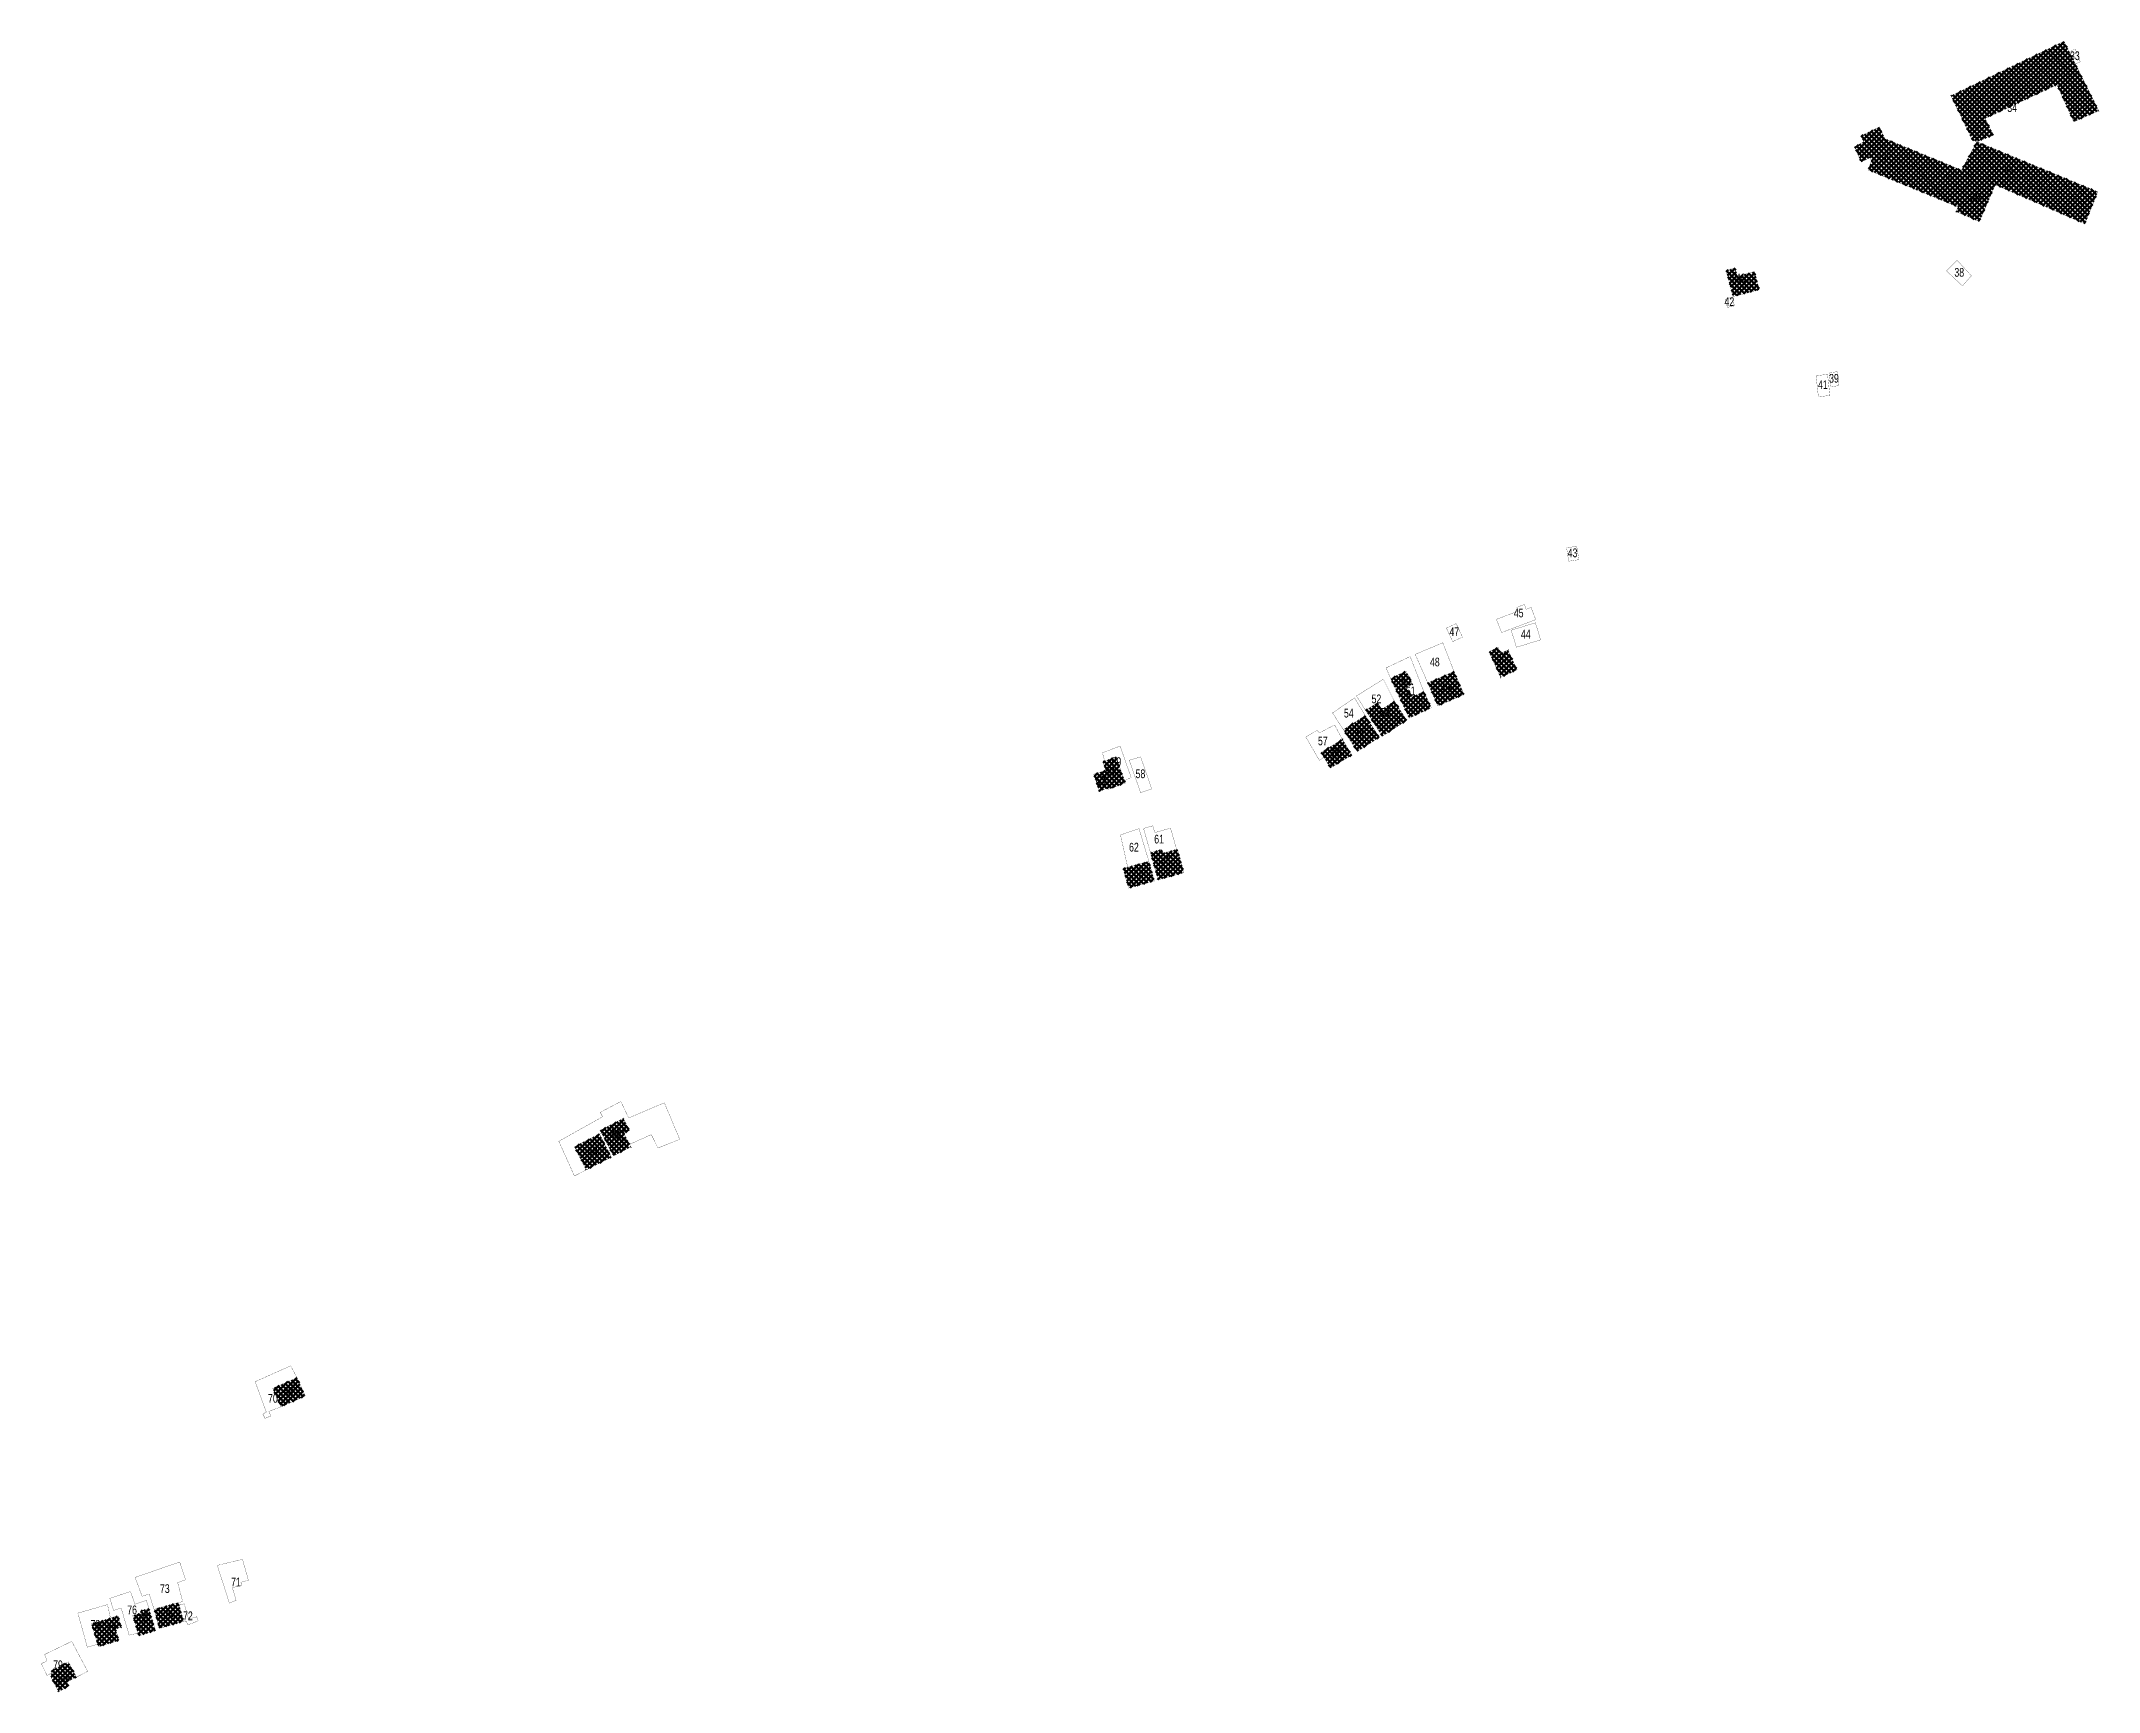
# Model space of a CAD drawing. Header units: millimetres. Extents: x 615590 to 619391, y 3400245 to 3402660.
# Drawn here: x 616697 to 617639, y 3400848 to 3401604 of the extents above; entities that cross this region are included whole.
import ezdxf

# ---------------------------------------------------------------- set-up
doc = ezdxf.new("R2010")
doc.units = ezdxf.units.MM
doc.layers.add('房屋拆迁', color=7, linetype='Continuous')
doc.styles.add('mrdsStandard', font='slromans.shx', dxfattribs={"width": 0.75, "height": 4, "bigfont": 'hztxt.shx'})

msp = doc.modelspace()

# ---------------------------------------------------------------- texts
at = {"layer": '房屋拆迁', "color": 4, "lineweight": 50, "style": 'mrdsStandard', "width": 0.75}
for s, p in [('33', (617626.02, 3401595.44)), ('34', (617597.31, 3401571.66)), ('37', (617538.42, 3401549.57)), ('36', (617595.96, 3401540.97)), ('35', (617580.58, 3401530.63)), ('40', (617473.05, 3401493.67)), ('38', (617573.07, 3401496.23)), ('42', (617467.81, 3401482.8)), ('41', (617510.61, 3401444.77)), ('39', (617515.69, 3401447.69)), ('43', (617396, 3401367.75)), ('45', (617371.31, 3401340.2)), ('47', (617341.84, 3401331.64)), ('44', (617374.58, 3401330.53)), ('48', (617332.92, 3401317.76)), ('46', (617363.75, 3401319.87)), ('50', (617319.82, 3401309.16)), ('52', (617306.16, 3401300.87)), ('51', (617321.86, 3401304.51)), ('49', (617337.93, 3401305.93)), ('54', (617293.52, 3401294.35)), ('53', (617309.92, 3401294.66)), ('57', (617281.62, 3401281.61)), ('55', (617299.17, 3401285.41)), ('59', (617187.07, 3401272.14)), ('56', (617287.78, 3401276.16)), ('63', (617179.87, 3401263.54)), ('60', (617184.14, 3401267.72)), ('58', (617198.1, 3401266.57)), ('62', (617195.12, 3401232.96)), ('61', (617206.64, 3401236.66)), ('64', (617209.67, 3401227.7)), ('65', (617197.27, 3401220.72)), ('66', (616957.95, 3401102.36)), ('67', (616959.8, 3401101.14)), ('68', (616947.28, 3401093.78)), ('70', (616800.81, 3400980.52)), ('69', (616808.1, 3400983.72)), ('73', (616751.32, 3400893.37)), ('71', (616783.9, 3400896.37)), ('78', (616719.48, 3400877.03)), ('77', (616726.45, 3400874.59)), ('76', (616736.33, 3400883.64)), ('75', (616741.23, 3400879.82)), ('74', (616753.1, 3400881.49)), ('72', (616761.9, 3400880.93)), ('79', (616702.38, 3400858.49)), ('80', (616704.73, 3400852.8))]:
    msp.add_text(s, height=4, dxfattribs=at).set_placement(p)

# ---------------------------------------------------------------- hatches: boundary and pattern name
at = {"layer": '房屋拆迁', "lineweight": 50}
h = msp.add_hatch(dxfattribs=at)
h.set_pattern_fill('ANSI37', color=6, scale=0.5, style=0)
h.paths.add_polyline_path([(617571.52, 3401579.07), (617623.29, 3401604.05), (617639.16, 3401572.27), (617627.73, 3401567.2), (617620.02, 3401584.17), (617587.11, 3401568.68), (617591.03, 3401561.08), (617583.34, 3401558.07), (617581.26, 3401558.89)])
h = msp.add_hatch(dxfattribs=at)
h.set_pattern_fill('ANSI37', color=6, scale=0.5, style=0)
h.paths.add_polyline_path([(617530.44, 3401560.72), (617538.76, 3401564.81), (617541.22, 3401559.45), (617581.25, 3401542.97), (617574.81, 3401528.18), (617533.6, 3401545.11), (617535.16, 3401549.46), (617534.2, 3401550.72), (617530.46, 3401548.79), (617529.82, 3401550.15), (617527.25, 3401555.69), (617531.47, 3401557.96)])
h = msp.add_hatch(dxfattribs=at)
h.set_pattern_fill('ANSI37', color=6, scale=0.5, style=0)
h.paths.add_polyline_path([(617583.34, 3401558.07), (617638.77, 3401535.09), (617632.8, 3401520.45), (617591.84, 3401538.36), (617581.25, 3401542.97), (617576.36, 3401544.99)])
h = msp.add_hatch(dxfattribs=at)
h.set_pattern_fill('ANSI37', color=6, scale=0.5, style=0)
h.paths.add_polyline_path([(617581.25, 3401542.97), (617591.84, 3401538.36), (617584.48, 3401521.48), (617573.9, 3401526.09)])
h = msp.add_hatch(dxfattribs=at)
h.set_pattern_fill('ANSI37', color=1, scale=0.5, style=0)
h.paths.add_polyline_path([(617468.55, 3401499.1), (617472.7, 3401500.21), (617473.73, 3401496.38), (617481.57, 3401498.5), (617483.76, 3401490.31), (617471.7, 3401487.12)])
h = msp.add_hatch(dxfattribs=at)
h.set_pattern_fill('ANSI37', color=1, scale=0.5, style=0)
h.paths.add_polyline_path([(617359.97, 3401324.49), (617364.15, 3401326.38), (617365.34, 3401323.76), (617368.66, 3401325.28), (617372.81, 3401316.16), (617365.3, 3401312.75)])
h = msp.add_hatch(dxfattribs=at)
h.set_pattern_fill('ANSI37', color=1, scale=0.5, style=0)
h.paths.add_polyline_path([(617314.94, 3401312.16), (617321.98, 3401315.63), (617324.92, 3401309.66), (617321.67, 3401308.06), (617322.6, 3401306.18), (617323.44, 3401306.6), (617324.8, 3401303.72), (617330.08, 3401306.25), (617333.58, 3401298.83), (617323.4, 3401294.07)])
h = msp.add_hatch(dxfattribs=at)
h.set_pattern_fill('ANSI37', color=1, scale=0.5, style=0)
h.paths.add_polyline_path([(617331.93, 3401310.2), (617343.94, 3401315.41), (617348.51, 3401304.87), (617336.47, 3401299.66)])
h = msp.add_hatch(dxfattribs=at)
h.set_pattern_fill('ANSI37', color=1, scale=0.5, style=0)
h.paths.add_polyline_path([(617293.26, 3401288.78), (617303.3, 3401295.23), (617309.69, 3401285.24), (617299.6, 3401278.81)])
h = msp.add_hatch(dxfattribs=at)
h.set_pattern_fill('ANSI37', color=1, scale=0.5, style=0)
h.paths.add_polyline_path([(617303.43, 3401297.64), (617311.09, 3401285.78), (617322.32, 3401293.05), (617316.63, 3401301.82), (617310.9, 3401298.1), (617308.9, 3401301.18)])
h = msp.add_hatch(dxfattribs=at)
h.set_pattern_fill('ANSI37', color=1, scale=0.5, style=0)
h.paths.add_polyline_path([(617283.01, 3401278.34), (617292.82, 3401284.32), (617297.17, 3401277.16), (617287.29, 3401271.21)])
h = msp.add_hatch(dxfattribs=at)
h.set_pattern_fill('ANSI37', color=1, scale=0.5, style=0)
h.paths.add_polyline_path([(617183.08, 3401274.04), (617189.08, 3401276.26), (617193.48, 3401264.36), (617185.7, 3401261.48), (617182.71, 3401269.56), (617184.49, 3401270.22)])
h = msp.add_hatch(dxfattribs=at)
h.set_pattern_fill('ANSI37', color=1, scale=0.5, style=0)
h.paths.add_polyline_path([(617182.71, 3401269.56), (617178.98, 3401268.38), (617181.45, 3401260.54), (617185.47, 3401262.08)])
h = msp.add_hatch(dxfattribs=at)
h.set_pattern_fill('ANSI37', color=1, scale=0.5, style=0)
h.paths.add_polyline_path([(617192.45, 3401225.22), (617194.88, 3401216.22), (617206.67, 3401219.43), (617204.22, 3401228.43)])
h = msp.add_hatch(dxfattribs=at)
h.set_pattern_fill('ANSI37', color=1, scale=0.5, style=0)
h.paths.add_polyline_path([(617204.93, 3401232.46), (617208.41, 3401219.97), (617220.27, 3401223.29), (617217.27, 3401234), (617210.66, 3401232.16), (617210.17, 3401233.92)])
h = msp.add_hatch(dxfattribs=at)
h.set_pattern_fill('ANSI37', color=1, scale=0.5, style=0)
h.paths.add_polyline_path([(616958.99, 3401093.58), (616966.97, 3401097.7), (616963.74, 3401103.92), (616966.37, 3401105.26), (616963.51, 3401110.76), (616952.91, 3401105.22)])
h = msp.add_hatch(dxfattribs=at)
h.set_pattern_fill('ANSI37', color=1, scale=0.5, style=0)
h.paths.add_polyline_path([(616941.13, 3401097.79), (616946.54, 3401087.16), (616957.99, 3401092.98), (616952.59, 3401103.61)])
h = msp.add_hatch(dxfattribs=at)
h.set_pattern_fill('ANSI37', color=1, scale=0.5, style=0)
h.paths.add_polyline_path([(616802.94, 3400987.04), (616814.08, 3400992.02), (616817.84, 3400983.61), (616806.7, 3400978.63)])
h = msp.add_hatch(dxfattribs=at)
h.set_pattern_fill('ANSI37', color=1, scale=0.5, style=0)
h.paths.add_polyline_path([(616748.63, 3400885.87), (616759.71, 3400888.98), (616762.15, 3400880.31), (616751.07, 3400877.2)])
h = msp.add_hatch(dxfattribs=at)
h.set_pattern_fill('ANSI37', color=1, scale=0.5, style=0)
h.paths.add_polyline_path([(616720, 3400879.21), (616723.15, 3400868.81), (616732.54, 3400871.66), (616730.97, 3400876.87), (616733.68, 3400877.69), (616732.1, 3400882.9)])
h = msp.add_hatch(dxfattribs=at)
h.set_pattern_fill('ANSI37', color=1, scale=0.5, style=0)
h.paths.add_polyline_path([(616738.85, 3400883.04), (616742.71, 3400884.16), (616742.41, 3400885.18), (616746.26, 3400886.32), (616749.3, 3400876.05), (616741.59, 3400873.77)])
h = msp.add_hatch(dxfattribs=at)
h.set_pattern_fill('ANSI37', color=1, scale=0.5, style=0)
h.paths.add_polyline_path([(616709.31, 3400861.87), (616701.75, 3400857.86), (616701.5, 3400854.59), (616704.97, 3400848.17), (616709.65, 3400850.82), (616708.83, 3400852.65), (616713.09, 3400854.83)])

# ---------------------------------------------------------------- linework, layer by layer
at = {"layer": '房屋拆迁', "color": 6, "linetype": 'Continuous', "lineweight": 50, "const_width": 0.1}
for points in [[(617571.52, 3401579.07), (617623.29, 3401604.05), (617639.16, 3401572.27), (617627.73, 3401567.2), (617620.02, 3401584.17), (617587.11, 3401568.68), (617591.03, 3401561.08), (617583.34, 3401558.07), (617581.26, 3401558.89), (617571.52, 3401579.07), (617571.52, 3401579.07)], [(617530.44, 3401560.72), (617538.76, 3401564.81), (617541.22, 3401559.45), (617581.25, 3401542.97), (617574.81, 3401528.18), (617533.6, 3401545.11), (617535.16, 3401549.46), (617534.2, 3401550.72), (617530.46, 3401548.79), (617529.82, 3401550.15), (617527.25, 3401555.69), (617531.47, 3401557.96), (617530.44, 3401560.72)], [(617583.34, 3401558.07), (617638.77, 3401535.09), (617632.8, 3401520.45), (617591.84, 3401538.36), (617581.25, 3401542.97), (617576.36, 3401544.99), (617583.34, 3401558.07), (617583.34, 3401558.07)], [(617581.25, 3401542.97), (617591.84, 3401538.36), (617584.48, 3401521.48), (617573.9, 3401526.09), (617581.25, 3401542.97)]]:
    msp.add_lwpolyline(points, dxfattribs=at)
at = {"layer": '房屋拆迁', "color": 1, "linetype": 'Continuous', "lineweight": 50, "const_width": 0.1}
for points in [[(617625.69, 3401599.25), (617628.33, 3401600.56), (617630.72, 3401594.68), (617628.47, 3401593.68), (617625.69, 3401599.25)], [(617569.46, 3401498.88), (617574.3, 3401503.78), (617580.88, 3401496.66), (617576.76, 3401492.02), (617569.46, 3401498.88)], [(617468.55, 3401499.1), (617472.7, 3401500.21), (617473.73, 3401496.38), (617481.57, 3401498.5), (617483.76, 3401490.31), (617471.7, 3401487.12), (617468.55, 3401499.1)], [(617468, 3401485.86), (617470.88, 3401486.69), (617472.44, 3401482.87), (617469.09, 3401482.19), (617468, 3401485.86)], [(617509.73, 3401450.9), (617510.81, 3401441.25), (617516.06, 3401441.84), (617514.98, 3401451.49), (617509.73, 3401450.9)], [(617515.72, 3401452.24), (617516.57, 3401445.86), (617520.23, 3401446.34), (617519.38, 3401452.72), (617515.72, 3401452.24)], [(617395.5, 3401372.05), (617400.13, 3401372.78), (617401.09, 3401366.64), (617396.44, 3401365.92), (617395.5, 3401372.05)], [(617365.68, 3401333.24), (617381.35, 3401339.19), (617379.23, 3401344.78), (617376.97, 3401343.92), (617376.13, 3401346.11), (617372.68, 3401344.8), (617373.33, 3401343.08), (617363.38, 3401339.31), (617365.68, 3401333.24)], [(617340.46, 3401335.29), (617343.32, 3401329.11), (617347.8, 3401331.18), (617344.94, 3401337.37), (617340.46, 3401335.29)], [(617370.13, 3401334.32), (617381.21, 3401337.73), (617383.61, 3401329.93), (617372.53, 3401326.52), (617370.13, 3401334.32)], [(617314.94, 3401312.16), (617312.82, 3401317.06), (617323.85, 3401322.29), (617330.08, 3401306.25), (617324.8, 3401303.72), (617323.44, 3401306.6), (617322.6, 3401306.18), (617321.67, 3401308.06), (617324.92, 3401309.66), (617321.98, 3401315.63), (617314.94, 3401312.16)], [(617331.93, 3401310.2), (617326.17, 3401323.28), (617338.79, 3401328.56), (617343.94, 3401315.41), (617331.93, 3401310.2)], [(617359.97, 3401324.49), (617364.15, 3401326.38), (617365.34, 3401323.76), (617368.66, 3401325.28), (617372.81, 3401316.16), (617365.3, 3401312.75), (617359.97, 3401324.49)], [(617314.94, 3401312.16), (617321.98, 3401315.63), (617324.92, 3401309.66), (617321.67, 3401308.06), (617322.6, 3401306.18), (617323.44, 3401306.6), (617324.8, 3401303.72), (617330.08, 3401306.25), (617333.58, 3401298.83), (617323.4, 3401294.07), (617314.94, 3401312.16)], [(617331.93, 3401310.2), (617343.94, 3401315.41), (617348.51, 3401304.87), (617336.47, 3401299.66), (617331.93, 3401310.2)], [(617293.26, 3401288.78), (617288.31, 3401296.45), (617298.36, 3401303.33), (617303.3, 3401295.23), (617293.26, 3401288.78)], [(617303.43, 3401297.64), (617299.26, 3401304.21), (617311.57, 3401311.89), (617316.63, 3401301.82), (617310.9, 3401298.1), (617308.9, 3401301.18), (617303.43, 3401297.64)], [(617293.26, 3401288.78), (617303.3, 3401295.23), (617309.69, 3401285.24), (617299.6, 3401278.81), (617293.26, 3401288.78)], [(617303.43, 3401297.64), (617311.09, 3401285.78), (617322.32, 3401293.05), (617316.63, 3401301.82), (617310.9, 3401298.1), (617308.9, 3401301.18), (617303.43, 3401297.64)], [(617284.33, 3401276.14), (617282.26, 3401274.74), (617276.08, 3401285.42), (617281.27, 3401288.52), (617282.23, 3401287.26), (617289.24, 3401290.95), (617292.82, 3401284.32), (617283.01, 3401278.34), (617284.33, 3401276.14)], [(617283.01, 3401278.34), (617292.82, 3401284.32), (617297.17, 3401277.16), (617287.29, 3401271.21), (617283.01, 3401278.34)], [(617183.08, 3401274.04), (617189.08, 3401276.26), (617193.48, 3401264.36), (617185.7, 3401261.48), (617182.71, 3401269.56), (617184.49, 3401270.22), (617183.08, 3401274.04)], [(617193.07, 3401265.48), (617196.08, 3401266.87), (617191.02, 3401281.26), (617182.92, 3401278.21), (617183.98, 3401274.37), (617189.08, 3401276.26), (617193.07, 3401265.48)], [(617195.21, 3401274.77), (617200.44, 3401276.31), (617205.48, 3401261.64), (617200.4, 3401259.96), (617195.21, 3401274.77)], [(617182.71, 3401269.56), (617178.98, 3401268.38), (617181.45, 3401260.54), (617185.47, 3401262.08), (617182.71, 3401269.56)], [(617194.5, 3401225.78), (617191.19, 3401240.54), (617199.7, 3401243.48), (617204.22, 3401228.43), (617194.5, 3401225.78)], [(617204.93, 3401232.46), (617201.74, 3401243.54), (617206, 3401244.76), (617206.9, 3401241.63), (617214.11, 3401243.7), (617216.9, 3401233.9), (617210.66, 3401232.16), (617210.17, 3401233.92), (617204.93, 3401232.46)], [(617192.45, 3401225.22), (617194.88, 3401216.22), (617206.67, 3401219.43), (617204.22, 3401228.43), (617192.45, 3401225.22)], [(617204.93, 3401232.46), (617208.41, 3401219.97), (617220.27, 3401223.29), (617217.27, 3401234), (617210.66, 3401232.16), (617210.17, 3401233.92), (617204.93, 3401232.46)], [(616946.54, 3401087.16), (616941.12, 3401084.36), (616933.99, 3401100.27), (616954, 3401111.48), (616952.98, 3401113.52), (616962.39, 3401118.48), (616965.98, 3401110.93), (616982.3, 3401117.91), (616989.35, 3401101.14), (616979.35, 3401097.17), (616976.35, 3401103.32), (616966.37, 3401098.86), (616963.74, 3401103.92), (616966.37, 3401105.26), (616963.51, 3401110.76), (616952.91, 3401105.22), (616953.48, 3401104.13), (616952.59, 3401103.61), (616941.13, 3401097.79), (616946.54, 3401087.16)], [(616958.99, 3401093.58), (616966.97, 3401097.7), (616963.74, 3401103.92), (616966.37, 3401105.26), (616963.51, 3401110.76), (616952.91, 3401105.22), (616958.99, 3401093.58)], [(616941.13, 3401097.79), (616946.54, 3401087.16), (616957.99, 3401092.98), (616952.59, 3401103.61), (616941.13, 3401097.79)], [(616806.7, 3400978.63), (616801.17, 3400976.54), (616802.13, 3400974.45), (616799.41, 3400973.37), (616798.43, 3400975.33), (616800, 3400976.26), (616794.93, 3400990.16), (616811.16, 3400997.42), (616814.08, 3400992.02), (616802.94, 3400987.04), (616806.7, 3400978.63)], [(616802.94, 3400987.04), (616814.08, 3400992.02), (616817.84, 3400983.61), (616806.7, 3400978.63), (616802.94, 3400987.04)], [(616748.63, 3400885.87), (616746.43, 3400892.89), (616743.12, 3400891.91), (616739.95, 3400900.51), (616760.35, 3400907.58), (616763.04, 3400899.41), (616759.45, 3400898.11), (616761.72, 3400889.46), (616759.71, 3400888.98), (616748.63, 3400885.87)], [(616791.83, 3400899.26), (616789.1, 3400908.8), (616777.58, 3400906.02), (616783.14, 3400888.72), (616786.23, 3400890.02), (616784.49, 3400895.71), (616788.73, 3400897.01), (616788.36, 3400898.23), (616791.83, 3400899.26)], [(616722.8, 3400869.97), (616718.05, 3400868.54), (616713.75, 3400884.16), (616727.3, 3400888.06), (616728.68, 3400881.86), (616720, 3400879.21), (616722.8, 3400869.97)], [(616741.24, 3400874.95), (616737.2, 3400874.1), (616733.55, 3400886.51), (616730.1, 3400885.36), (616728.33, 3400890.92), (616737.87, 3400894.05), (616739.84, 3400888.26), (616745.1, 3400890.01), (616746.26, 3400886.32), (616742.41, 3400885.18), (616742.71, 3400884.16), (616738.85, 3400883.04), (616741.24, 3400874.95)], [(616748.63, 3400885.87), (616759.71, 3400888.98), (616762.15, 3400880.31), (616751.07, 3400877.2), (616748.63, 3400885.87)], [(616764.08, 3400878.75), (616768.8, 3400880.58), (616768.15, 3400882.48), (616764.46, 3400881.44), (616762.43, 3400888.44), (616760.05, 3400887.76), (616762.15, 3400880.31), (616763.39, 3400880.51), (616764.08, 3400878.75)], [(616720, 3400879.21), (616723.15, 3400868.81), (616732.54, 3400871.66), (616730.97, 3400876.87), (616733.68, 3400877.69), (616732.1, 3400882.9), (616720, 3400879.21)], [(616738.85, 3400883.04), (616742.71, 3400884.16), (616742.41, 3400885.18), (616746.26, 3400886.32), (616749.3, 3400876.05), (616741.59, 3400873.77), (616738.85, 3400883.04)], [(616701.67, 3400856.8), (616699.63, 3400855.6), (616696.98, 3400861.03), (616699.58, 3400862.25), (616698.52, 3400865.22), (616710.93, 3400871.22), (616718.21, 3400857.49), (616713.09, 3400854.83), (616709.31, 3400861.87), (616701.75, 3400857.86), (616701.67, 3400856.8), (616701.67, 3400856.8)], [(616709.31, 3400861.87), (616701.75, 3400857.86), (616701.5, 3400854.59), (616704.97, 3400848.17), (616709.65, 3400850.82), (616708.83, 3400852.65), (616713.09, 3400854.83), (616709.31, 3400861.87)]]:
    msp.add_lwpolyline(points, dxfattribs=at)

msp.set_redraw_order([(e.dxf.handle, doc.entitydb.next_handle()) for e in msp.query("TEXT MTEXT ATTDEF DIMENSION ARC_DIMENSION")])  # texts and dimensions are drawn at this point

doc.saveas('drawing.dxf')
